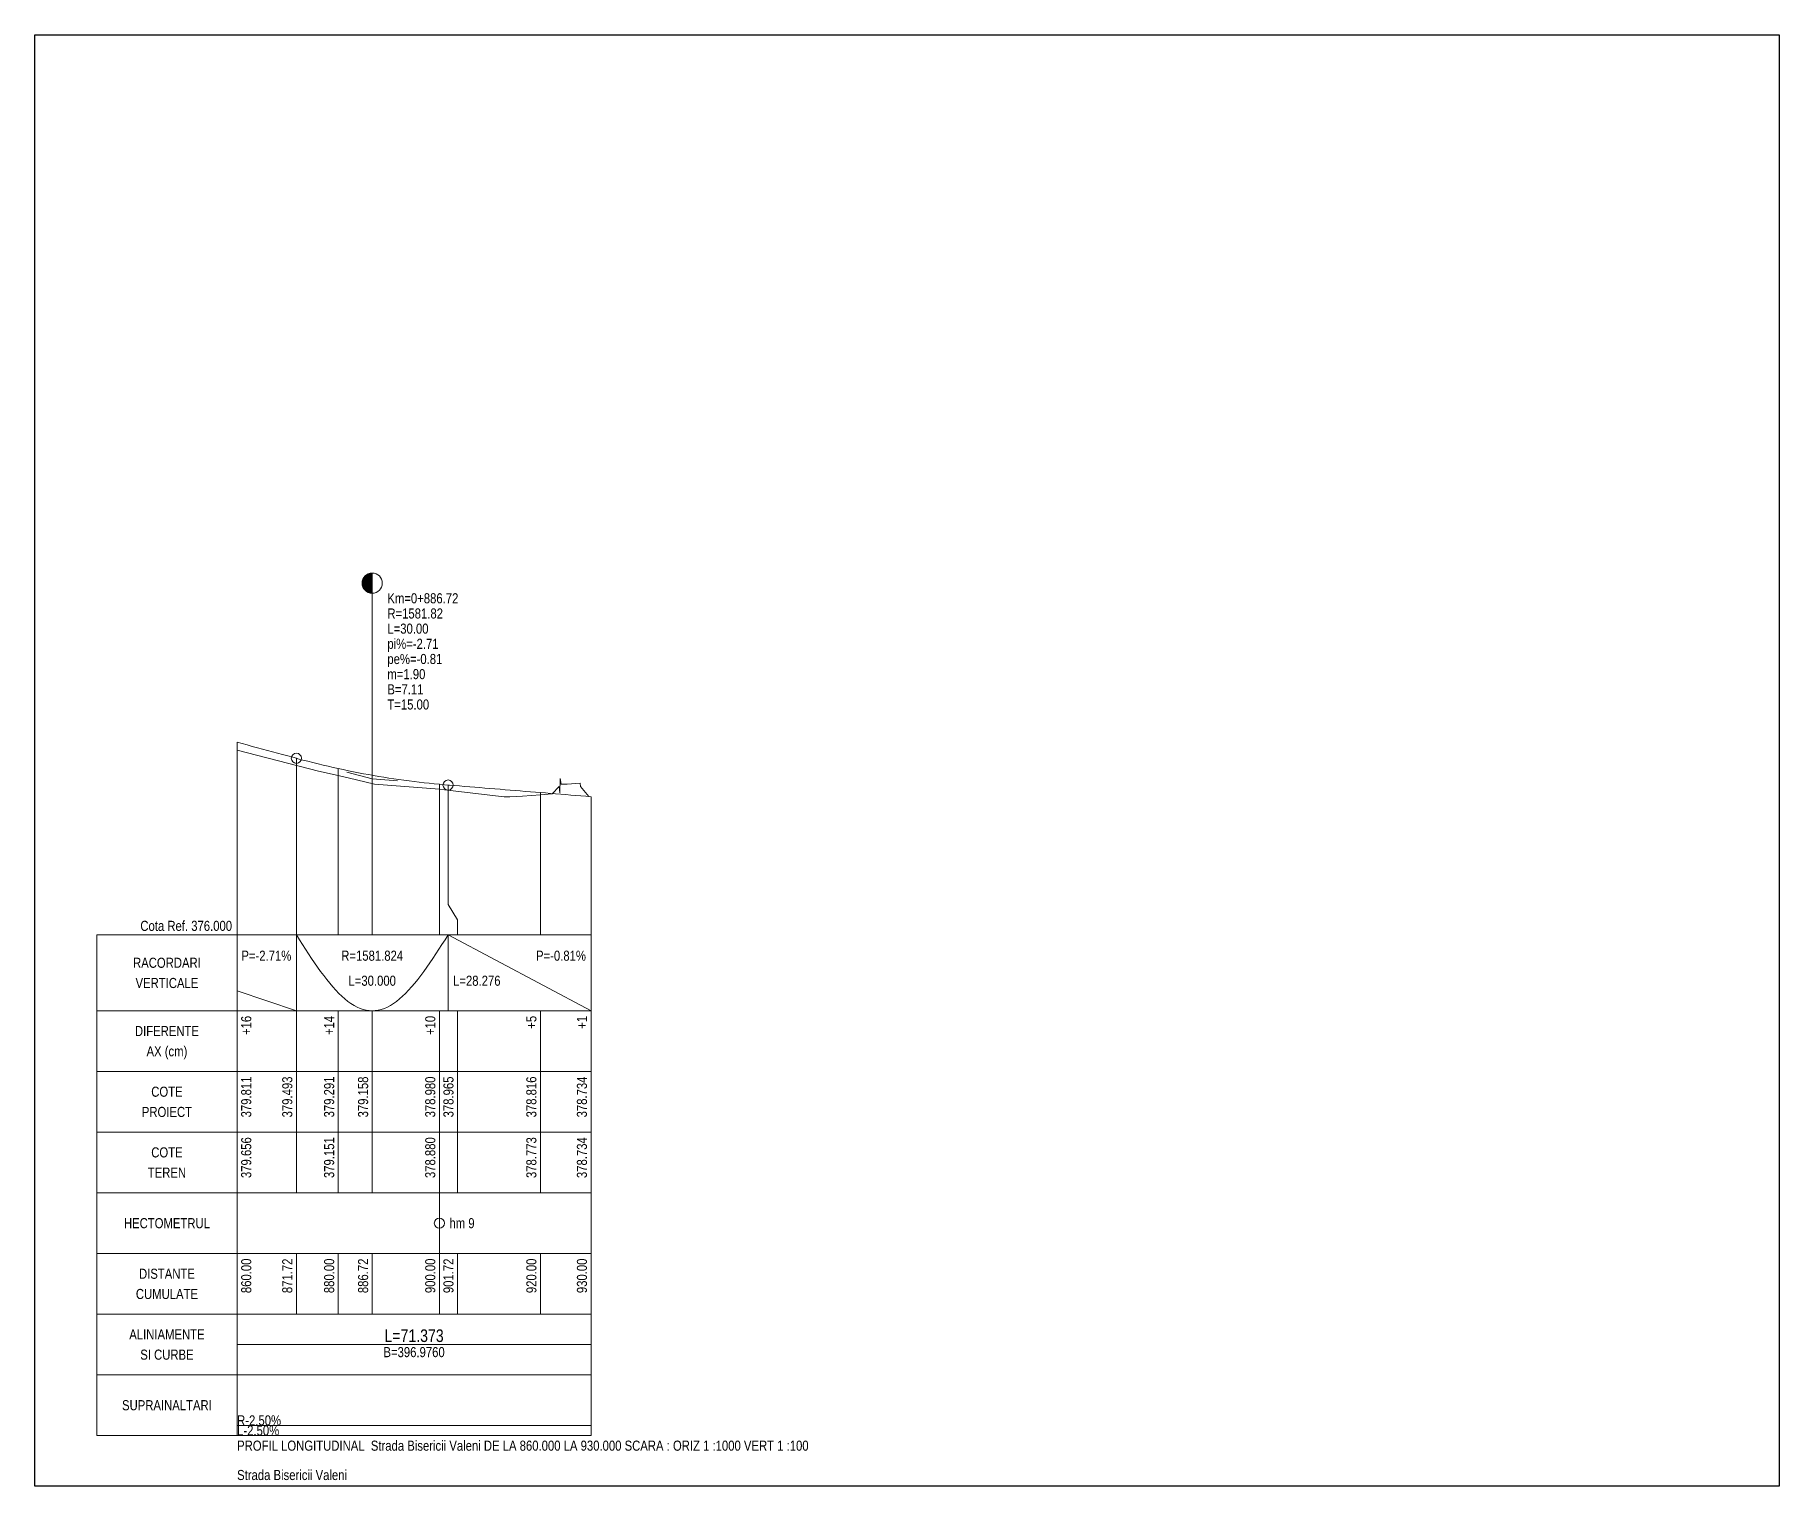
# Model space of a CAD drawing. Extents: x -600 to 1621, y -3670 to 287.
# Drawn here: x 1275.4 to 1620.4, y -367 to -80 of the extents above; entities that cross this region are included whole.
import ezdxf
from ezdxf.enums import TextEntityAlignment as Align

# ---------------------------------------------------------------- set-up
doc = ezdxf.new("R2010")
doc.units = 0
doc.layers.add('ARD-No Plot', color=7, linetype='Continuous', lineweight=0, plot=False)
doc.layers.add('Cartus', color=8, linetype='Continuous')
for name, color, linetype, lineweight in [('L-C. Ref', 7, 'Continuous', 0), ('L-cote-ex', 7, 'Continuous', 0), ('L-Cote-Pr', 7, 'Continuous', 0), ('L-Curbe', 7, 'Continuous', 0), ('L-Cut-Fill', 7, 'Continuous', 0), ('L-Design', 7, 'Continuous', 0), ('L-Exist', 7, 'Continuous', 0), ('L-LINES', 7, 'Continuous', 0), ('L-Pante-Tran', 7, 'Continuous', 0), ('L-rac-Vert', 7, 'Continuous', 0), ('L-TEXT', 7, 'Continuous', 0)]:
    doc.layers.add(name, color=color, linetype=linetype, lineweight=lineweight)
doc.styles.add('Arial', font='arial.ttf', dxfattribs={"width": 0.8})

msp = doc.modelspace()

# ---------------------------------------------------------------- texts
at = {"layer": 'ARD-No Plot', "style": 'Arial', "width": 0.8}
msp.add_text('Strada Bisericii Valeni', height=2, dxfattribs=at).set_placement((1315.4, -365.81))
at = {"layer": 'L-C. Ref', "style": 'Arial', "width": 0.8}
msp.add_text('Cota Ref. 376.000', height=2, dxfattribs=at).set_placement((1314.4, -257.21), align=Align.RIGHT)
at = {"layer": 'L-cote-ex', "style": 'Arial', "width": 0.8}
for s, p in [('379.656', (1318.2, -298.01)), ('379.151', (1334.6, -298.01)), ('378.880', (1354.6, -298.01)), ('378.773', (1374.6, -298.01)), ('378.734', (1384.6, -298.01)), ('378.734', (1384.6, -298.01)), ('378.734', (1384.6, -298.01))]:
    msp.add_text(s, height=2, rotation=90, dxfattribs=at).set_placement(p, align=Align.RIGHT)
at = {"layer": 'L-Cote-Pr', "style": 'Arial', "width": 0.8}
for s, p in [('379.811', (1318.2, -286.01)), ('379.493', (1326.32, -286.01)), ('379.291', (1334.6, -286.01)), ('379.158', (1341.32, -286.01)), ('378.980', (1354.6, -286.01)), ('378.965', (1358.2, -286.01)), ('378.816', (1374.6, -286.01)), ('378.734', (1384.6, -286.01))]:
    msp.add_text(s, height=2, rotation=90, dxfattribs=at).set_placement(p, align=Align.RIGHT)
for s, p in [('COTE', (1301.52, -290.01)), ('PROIECT', (1301.52, -294.01))]:
    msp.add_text(s, height=2, dxfattribs=at).set_placement(p, align=Align.CENTER)
at = {"layer": 'L-Cut-Fill', "style": 'Arial', "width": 0.8}
for s, p in [('+16', (1318.2, -274.01)), ('+14', (1334.6, -274.01)), ('+10', (1354.6, -274.01)), ('+5', (1374.6, -274.01)), ('+1', (1384.6, -274.01))]:
    msp.add_text(s, height=2, rotation=90, dxfattribs=at).set_placement(p, align=Align.RIGHT)
for s, p in [('DIFERENTE', (1301.52, -278.01)), ('AX (cm)', (1301.52, -282.01))]:
    msp.add_text(s, height=2, dxfattribs=at).set_placement(p, align=Align.CENTER)
at = {"layer": 'L-rac-Vert', "style": 'Arial', "width": 0.8}
for s, p in [('Km=0+886.72', (1345.12, -192.43)), ('R=1581.82', (1345.12, -195.43)), ('L=30.00', (1345.12, -198.43)), ('pi%=-2.71', (1345.12, -201.43)), ('pe%=-0.81', (1345.12, -204.43)), ('m=1.90', (1345.12, -207.43)), ('B=7.11', (1345.12, -210.43)), ('T=15.00', (1345.12, -213.43)), ('L=28.276', (1358.12, -268.06))]:
    msp.add_text(s, height=2, dxfattribs=at).set_placement(p)
for s, p in [('P=-2.71%', (1326.12, -263.11)), ('P=-0.81%', (1384.4, -263.11))]:
    msp.add_text(s, height=2, dxfattribs=at).set_placement(p, align=Align.RIGHT)
for s, p in [('R=1581.824', (1342.12, -263.11)), ('RACORDARI', (1301.52, -264.51)), ('VERTICALE', (1301.52, -268.51)), ('L=30.000', (1342.12, -268.06))]:
    msp.add_text(s, height=2, dxfattribs=at).set_placement(p, align=Align.CENTER)
at = {"layer": 'L-TEXT', "style": 'Arial', "width": 0.8}
for s, p in [('COTE', (1301.52, -302.01)), ('TEREN', (1301.52, -306.01)), ('HECTOMETRUL', (1301.52, -316.01)), ('DISTANTE', (1301.52, -326.01)), ('CUMULATE', (1301.52, -330.01)), ('ALINIAMENTE', (1301.52, -338.01)), ('SI CURBE', (1301.52, -342.01)), ('SUPRAINALTARI', (1301.52, -352.01))]:
    msp.add_text(s, height=2, dxfattribs=at).set_placement(p, align=Align.CENTER)
for s, p in [('hm 9', (1357.4, -316.01)), ('R-2.50%', (1315.4, -355.01)), ('L-2.50%', (1315.4, -357.01)), ('PROFIL LONGITUDINAL  Strada Bisericii Valeni DE LA 860.000 LA 930.000 SCARA : ORIZ 1 :1000 VERT 1 :100', (1315.4, -360.01))]:
    msp.add_text(s, height=2, dxfattribs=at).set_placement(p)
for s, p in [('860.00', (1318.2, -322.01)), ('871.72', (1326.32, -322.01)), ('880.00', (1334.6, -322.01)), ('886.72', (1341.32, -322.01)), ('900.00', (1354.6, -322.01)), ('901.72', (1358.2, -322.01)), ('920.00', (1374.6, -322.01)), ('930.00', (1384.6, -322.01))]:
    msp.add_text(s, height=2, rotation=90, dxfattribs=at).set_placement(p, align=Align.RIGHT)
for s, height, p in [('L=71.373', 2.5, (1350.4, -338.51)), ('B=396.9760', 2, (1350.4, -341.51))]:
    msp.add_text(s, height=height, rotation=360, dxfattribs=at).set_placement(p, align=Align.CENTER)

# ---------------------------------------------------------------- blocks, each defined once
blk = doc.blocks.new('A3_TRANSV_ALIN_TIRENA')
at = {"layer": 'Cartus'}
blk.add_lwpolyline([(0, 0), (0, 287), (345, 287), (345, 0)], close=True, dxfattribs=at)

# ---------------------------------------------------------------- linework, layer by layer
at = {"layer": 'L-Curbe'}
msp.add_line((1315.4, -339.01), (1385.4, -339.01), dxfattribs=at)
at = {"layer": 'L-Design'}
msp.add_lwpolyline([(1315.4, -219.9), (1316.4, -220.17), (1317.4, -220.44), (1318.4, -220.71), (1319.4, -220.98), (1320.4, -221.25), (1321.4, -221.52), (1322.4, -221.79), (1323.4, -222.06), (1324.4, -222.34), (1325.4, -222.61), (1326.4, -222.88), (1327.12, -223.07), (1327.4, -223.15), (1328.4, -223.41), (1329.4, -223.67), (1330.4, -223.93), (1331.4, -224.18), (1332.4, -224.42), (1333.4, -224.65), (1334.4, -224.88), (1335.4, -225.1), (1336.4, -225.32), (1337.4, -225.53), (1338.4, -225.73), (1339.4, -225.93), (1340.4, -226.12), (1341.4, -226.3), (1342.12, -226.43), (1342.4, -226.48), (1343.4, -226.65), (1344.4, -226.81), (1345.4, -226.97), (1346.4, -227.13), (1347.4, -227.27), (1348.4, -227.41), (1349.4, -227.55), (1350.4, -227.67), (1351.4, -227.79), (1352.4, -227.91), (1353.4, -228.02), (1354.4, -228.12), (1355.4, -228.21), (1356.4, -228.3), (1357.12, -228.36), (1357.4, -228.39), (1358.4, -228.47), (1359.4, -228.55), (1360.4, -228.63), (1361.4, -228.71), (1362.4, -228.79), (1363.4, -228.87), (1364.4, -228.96), (1365.4, -229.04), (1366.4, -229.12), (1367.4, -229.2), (1368.4, -229.28), (1369.4, -229.36), (1370.4, -229.44), (1371.4, -229.53), (1372.4, -229.61), (1373.4, -229.69), (1374.4, -229.77), (1375.4, -229.85), (1376.4, -229.93), (1377.4, -230.02), (1378.4, -230.1), (1379.4, -230.18), (1380.4, -230.26), (1381.4, -230.34), (1382.4, -230.42), (1383.4, -230.5), (1384.4, -230.59), (1385.4, -230.67)], dxfattribs=at)
at = {"layer": 'L-Exist'}
for p, q in [((1315.4, -221.45), (1331.53, -225.64)), ((1331.53, -225.64), (1335.4, -226.5)), ((1335.4, -226.5), (1338.99, -227.3)), ((1338.99, -227.3), (1342.6, -228.22)), ((1379.26, -229.9), (1379.32, -227.08)), ((1379.32, -227.08), (1379.52, -228.22)), ((1342.6, -228.22), (1355.4, -229.21)), ((1355.4, -229.21), (1356.4, -229.29)), ((1356.4, -229.29), (1368.25, -230.69)), ((1368.25, -230.69), (1369.34, -230.7)), ((1369.34, -230.7), (1371.88, -230.56)), ((1371.88, -230.56), (1375.4, -230.28)), ((1375.4, -230.28), (1377.7, -230.1)), ((1377.7, -230.1), (1379.07, -228.63)), ((1379.07, -228.63), (1379.26, -229.9)), ((1379.52, -228.22), (1380.67, -228.21)), ((1380.67, -228.21), (1383.23, -228)), ((1383.23, -228), (1383.33, -228.66)), ((1383.33, -228.66), (1384.96, -230.61)), ((1384.96, -230.61), (1385.4, -230.67)), ((1385.4, -230.67), (1385.4, -230.67)), ((1385.4, -230.67), (1385.4, -230.67))]:
    msp.add_line(p, q, dxfattribs=at)
at = {"layer": 'L-LINES'}
for p, q in [((1315.4, -258.01), (1315.4, -219.9)), ((1327.12, -258.01), (1327.12, -223.07)), ((1335.4, -258.01), (1335.4, -225.1)), ((1342.12, -258.01), (1342.12, -226.43)), ((1355.4, -258.01), (1355.4, -228.21)), ((1357.12, -252.01), (1357.12, -228.36)), ((1375.4, -258.01), (1375.4, -229.85)), ((1385.4, -258.01), (1385.4, -230.67)), ((1359, -255.01), (1357.12, -252.01)), ((1359, -258.01), (1359, -255.01)), ((1287.64, -273.01), (1287.64, -258.01)), ((1287.64, -258.01), (1315.4, -258.01)), ((1315.4, -258.01), (1385.4, -258.01)), ((1315.4, -273.01), (1315.4, -258.01)), ((1385.4, -273.01), (1385.4, -258.01)), ((1287.64, -285.01), (1287.64, -273.01)), ((1287.64, -273.01), (1315.4, -273.01)), ((1315.4, -273.01), (1287.64, -273.01)), ((1315.4, -273.01), (1385.4, -273.01)), ((1315.4, -285.01), (1315.4, -273.01)), ((1315.4, -273.01), (1385.4, -273.01)), ((1315.4, -285.01), (1315.4, -273.01)), ((1327.12, -285.01), (1327.12, -273.01)), ((1335.4, -285.01), (1335.4, -273.01)), ((1342.12, -285.01), (1342.12, -273.01)), ((1355.4, -285.01), (1355.4, -273.01)), ((1359, -285.01), (1359, -273.01)), ((1375.4, -285.01), (1375.4, -273.01)), ((1385.4, -285.01), (1385.4, -273.01)), ((1385.4, -285.01), (1385.4, -273.01)), ((1287.64, -297.01), (1287.64, -285.01)), ((1287.64, -285.01), (1315.4, -285.01)), ((1315.4, -285.01), (1287.64, -285.01)), ((1315.4, -285.01), (1385.4, -285.01)), ((1315.4, -285.01), (1385.4, -285.01)), ((1315.4, -297.01), (1315.4, -285.01)), ((1327.12, -297.01), (1327.12, -285.01)), ((1335.4, -297.01), (1335.4, -285.01)), ((1342.12, -297.01), (1342.12, -285.01)), ((1355.4, -297.01), (1355.4, -285.01)), ((1359, -297.01), (1359, -285.01)), ((1375.4, -297.01), (1375.4, -285.01)), ((1385.4, -297.01), (1385.4, -285.01)), ((1287.64, -309.01), (1287.64, -297.01)), ((1287.64, -297.01), (1315.4, -297.01)), ((1315.4, -297.01), (1287.64, -297.01)), ((1315.4, -297.01), (1385.4, -297.01)), ((1315.4, -297.01), (1385.4, -297.01)), ((1315.4, -309.01), (1315.4, -297.01)), ((1327.12, -309.01), (1327.12, -297.01)), ((1335.4, -309.01), (1335.4, -297.01)), ((1342.12, -309.01), (1342.12, -297.01)), ((1355.4, -309.01), (1355.4, -297.01)), ((1359, -309.01), (1359, -297.01)), ((1375.4, -309.01), (1375.4, -297.01)), ((1385.4, -309.01), (1385.4, -297.01)), ((1287.64, -321.01), (1287.64, -309.01)), ((1287.64, -309.01), (1315.4, -309.01)), ((1315.4, -309.01), (1287.64, -309.01)), ((1315.4, -309.01), (1385.4, -309.01)), ((1315.4, -321.01), (1315.4, -309.01)), ((1315.4, -309.01), (1385.4, -309.01)), ((1355.4, -321.01), (1355.4, -309.01)), ((1385.4, -321.01), (1385.4, -309.01)), ((1287.64, -333.01), (1287.64, -321.01)), ((1287.64, -321.01), (1315.4, -321.01)), ((1315.4, -321.01), (1287.64, -321.01)), ((1315.4, -321.01), (1385.4, -321.01)), ((1315.4, -321.01), (1385.4, -321.01)), ((1315.4, -333.01), (1315.4, -321.01)), ((1327.12, -333.01), (1327.12, -321.01)), ((1335.4, -333.01), (1335.4, -321.01)), ((1342.12, -333.01), (1342.12, -321.01)), ((1355.4, -333.01), (1355.4, -321.01)), ((1359, -333.01), (1359, -321.01)), ((1375.4, -333.01), (1375.4, -321.01)), ((1385.4, -333.01), (1385.4, -321.01)), ((1287.64, -345.01), (1287.64, -333.01)), ((1287.64, -333.01), (1315.4, -333.01)), ((1315.4, -333.01), (1287.64, -333.01)), ((1315.4, -333.01), (1385.4, -333.01)), ((1315.4, -345.01), (1315.4, -333.01)), ((1315.4, -333.01), (1385.4, -333.01)), ((1385.4, -345.01), (1385.4, -333.01)), ((1287.64, -357.01), (1287.64, -345.01)), ((1287.64, -345.01), (1315.4, -345.01)), ((1315.4, -345.01), (1287.64, -345.01)), ((1315.4, -345.01), (1385.4, -345.01)), ((1315.4, -357.01), (1315.4, -345.01)), ((1315.4, -345.01), (1385.4, -345.01)), ((1385.4, -357.01), (1385.4, -345.01)), ((1315.4, -357.01), (1287.64, -357.01)), ((1315.4, -357.01), (1385.4, -357.01))]:
    msp.add_line(p, q, dxfattribs=at)
msp.add_circle((1355.4, -315.01), 1, dxfattribs=at)
at = {"layer": 'L-Pante-Tran'}
for p, q in [((1315.4, -355.01), (1335.4, -355.01)), ((1315.4, -355.01), (1335.4, -355.01)), ((1335.4, -355.01), (1355.4, -355.01)), ((1335.4, -355.01), (1355.4, -355.01)), ((1355.4, -355.01), (1375.4, -355.01)), ((1355.4, -355.01), (1375.4, -355.01)), ((1375.4, -355.01), (1385.4, -355.01)), ((1375.4, -355.01), (1385.4, -355.01))]:
    msp.add_line(p, q, dxfattribs=at)
at = {"layer": 'L-rac-Vert'}
for p, q in [((1340.12, -188.35), (1340.12, -188.51)), ((1340.13, -188.27), (1340.13, -188.59)), ((1340.14, -188.19), (1340.14, -188.66)), ((1340.15, -188.12), (1340.15, -188.74)), ((1340.16, -188.04), (1340.16, -188.82)), ((1340.18, -187.96), (1340.18, -188.9)), ((1340.2, -187.89), (1340.2, -188.97)), ((1340.22, -187.81), (1340.22, -189.05)), ((1340.25, -187.74), (1340.25, -189.12)), ((1340.28, -187.66), (1340.28, -189.2)), ((1340.31, -187.59), (1340.31, -189.27)), ((1340.34, -187.52), (1340.34, -189.34)), ((1340.38, -187.45), (1340.38, -189.41)), ((1340.42, -187.38), (1340.42, -189.47)), ((1340.46, -187.32), (1340.46, -189.54)), ((1340.51, -187.25), (1340.51, -189.61)), ((1340.55, -187.19), (1340.55, -189.67)), ((1340.6, -187.13), (1340.6, -189.73)), ((1340.65, -187.07), (1340.65, -189.79)), ((1340.71, -187.02), (1340.71, -189.84)), ((1340.77, -186.96), (1340.77, -189.9)), ((1340.82, -186.91), (1340.82, -189.95)), ((1340.89, -186.86), (1340.89, -190)), ((1340.95, -186.81), (1340.95, -190.05)), ((1341.01, -186.77), (1341.01, -190.09)), ((1341.08, -186.72), (1341.08, -190.14)), ((1341.15, -186.68), (1341.15, -190.17)), ((1341.22, -186.65), (1341.22, -190.21)), ((1341.29, -186.61), (1341.29, -190.25)), ((1341.36, -186.58), (1341.36, -190.28)), ((1341.43, -186.55), (1341.43, -190.31)), ((1341.51, -186.53), (1341.51, -190.33)), ((1341.58, -186.5), (1341.58, -190.35)), ((1341.66, -186.49), (1341.66, -190.37)), ((1341.73, -186.47), (1341.73, -190.39)), ((1341.81, -186.45), (1341.81, -190.41)), ((1341.89, -186.44), (1341.89, -190.42)), ((1341.97, -186.44), (1341.97, -190.42)), ((1342.04, -186.43), (1342.04, -190.43)), ((1342.12, -227.14), (1342.12, -186.43)), ((1337.12, -225.79), (1342.12, -227.14)), ((1342.12, -227.14), (1347.12, -227.55)), ((1327.12, -273.01), (1327.12, -258.01)), ((1327.72, -258.95), (1327.12, -258.01)), ((1357.12, -258.01), (1356.52, -258.95)), ((1357.12, -273.01), (1357.12, -258.01)), ((1357.12, -258.01), (1385.4, -273.01)), ((1385.4, -273.01), (1385.4, -258.01)), ((1385.4, -258.95), (1385.4, -258.01)), ((1328.32, -259.89), (1327.72, -258.95)), ((1328.92, -260.82), (1328.32, -259.89)), ((1329.52, -261.74), (1328.92, -260.82)), ((1330.12, -262.64), (1329.52, -261.74)), ((1354.72, -261.74), (1354.12, -262.64)), ((1355.32, -260.82), (1354.72, -261.74)), ((1355.92, -259.89), (1355.32, -260.82)), ((1356.52, -258.95), (1355.92, -259.89)), ((1385.4, -259.89), (1385.4, -258.95)), ((1385.4, -260.82), (1385.4, -259.89)), ((1385.4, -261.74), (1385.4, -260.82)), ((1385.4, -262.64), (1385.4, -261.74)), ((1330.72, -263.53), (1330.12, -262.64)), ((1331.32, -264.4), (1330.72, -263.53)), ((1331.92, -265.24), (1331.32, -264.4)), ((1332.52, -266.05), (1331.92, -265.24)), ((1352.32, -265.24), (1351.72, -266.05)), ((1352.92, -264.4), (1352.32, -265.24)), ((1353.52, -263.53), (1352.92, -264.4)), ((1354.12, -262.64), (1353.52, -263.53)), ((1385.4, -263.53), (1385.4, -262.64)), ((1385.4, -264.4), (1385.4, -263.53)), ((1385.4, -265.24), (1385.4, -264.4)), ((1385.4, -266.05), (1385.4, -265.24)), ((1315.4, -269.06), (1327.12, -273.01)), ((1333.12, -266.83), (1332.52, -266.05)), ((1333.72, -267.57), (1333.12, -266.83)), ((1334.32, -268.28), (1333.72, -267.57)), ((1334.92, -268.94), (1334.32, -268.28)), ((1335.52, -269.57), (1334.92, -268.94)), ((1349.32, -268.94), (1348.72, -269.57)), ((1349.92, -268.28), (1349.32, -268.94)), ((1350.52, -267.57), (1349.92, -268.28)), ((1351.12, -266.83), (1350.52, -267.57)), ((1351.72, -266.05), (1351.12, -266.83)), ((1385.4, -266.83), (1385.4, -266.05)), ((1385.4, -267.57), (1385.4, -266.83)), ((1385.4, -268.28), (1385.4, -267.57)), ((1385.4, -268.94), (1385.4, -268.28)), ((1385.4, -269.57), (1385.4, -268.94)), ((1336.12, -270.14), (1335.52, -269.57)), ((1336.72, -270.67), (1336.12, -270.14)), ((1337.32, -271.15), (1336.72, -270.67)), ((1337.92, -271.58), (1337.32, -271.15)), ((1338.52, -271.96), (1337.92, -271.58)), ((1339.12, -272.27), (1338.52, -271.96)), ((1339.72, -272.54), (1339.12, -272.27)), ((1340.32, -272.74), (1339.72, -272.54)), ((1344.52, -272.54), (1343.92, -272.74)), ((1345.12, -272.27), (1344.52, -272.54)), ((1345.72, -271.96), (1345.12, -272.27)), ((1346.32, -271.58), (1345.72, -271.96)), ((1346.92, -271.15), (1346.32, -271.58)), ((1347.52, -270.67), (1346.92, -271.15)), ((1348.12, -270.14), (1347.52, -270.67)), ((1348.72, -269.57), (1348.12, -270.14)), ((1385.4, -270.14), (1385.4, -269.57)), ((1385.4, -270.67), (1385.4, -270.14)), ((1385.4, -271.15), (1385.4, -270.67)), ((1385.4, -271.58), (1385.4, -271.15)), ((1385.4, -271.96), (1385.4, -271.58)), ((1385.4, -272.27), (1385.4, -271.96)), ((1385.4, -272.54), (1385.4, -272.27)), ((1385.4, -272.74), (1385.4, -272.54)), ((1340.92, -272.89), (1340.32, -272.74)), ((1341.52, -272.98), (1340.92, -272.89)), ((1342.12, -273.01), (1341.52, -272.98)), ((1342.72, -272.98), (1342.12, -273.01)), ((1343.32, -272.89), (1342.72, -272.98)), ((1343.92, -272.74), (1343.32, -272.89)), ((1385.4, -272.89), (1385.4, -272.74)), ((1385.4, -272.98), (1385.4, -272.89))]:
    msp.add_line(p, q, dxfattribs=at)
for centre, radius in [((1342.12, -188.43), 2), ((1327.12, -223.07), 1), ((1357.12, -228.36), 1)]:
    msp.add_circle(centre, radius, dxfattribs=at)

# ---------------------------------------------------------------- block references
at = {"layer": 'L-LINES'}
msp.add_blockref('A3_TRANSV_ALIN_TIRENA', (1275.4, -367.01), dxfattribs=at)

msp.set_redraw_order([(e.dxf.handle, doc.entitydb.next_handle()) for e in msp.query("TEXT MTEXT ATTDEF DIMENSION ARC_DIMENSION")])  # texts and dimensions are drawn at this point

doc.saveas('drawing.dxf')
